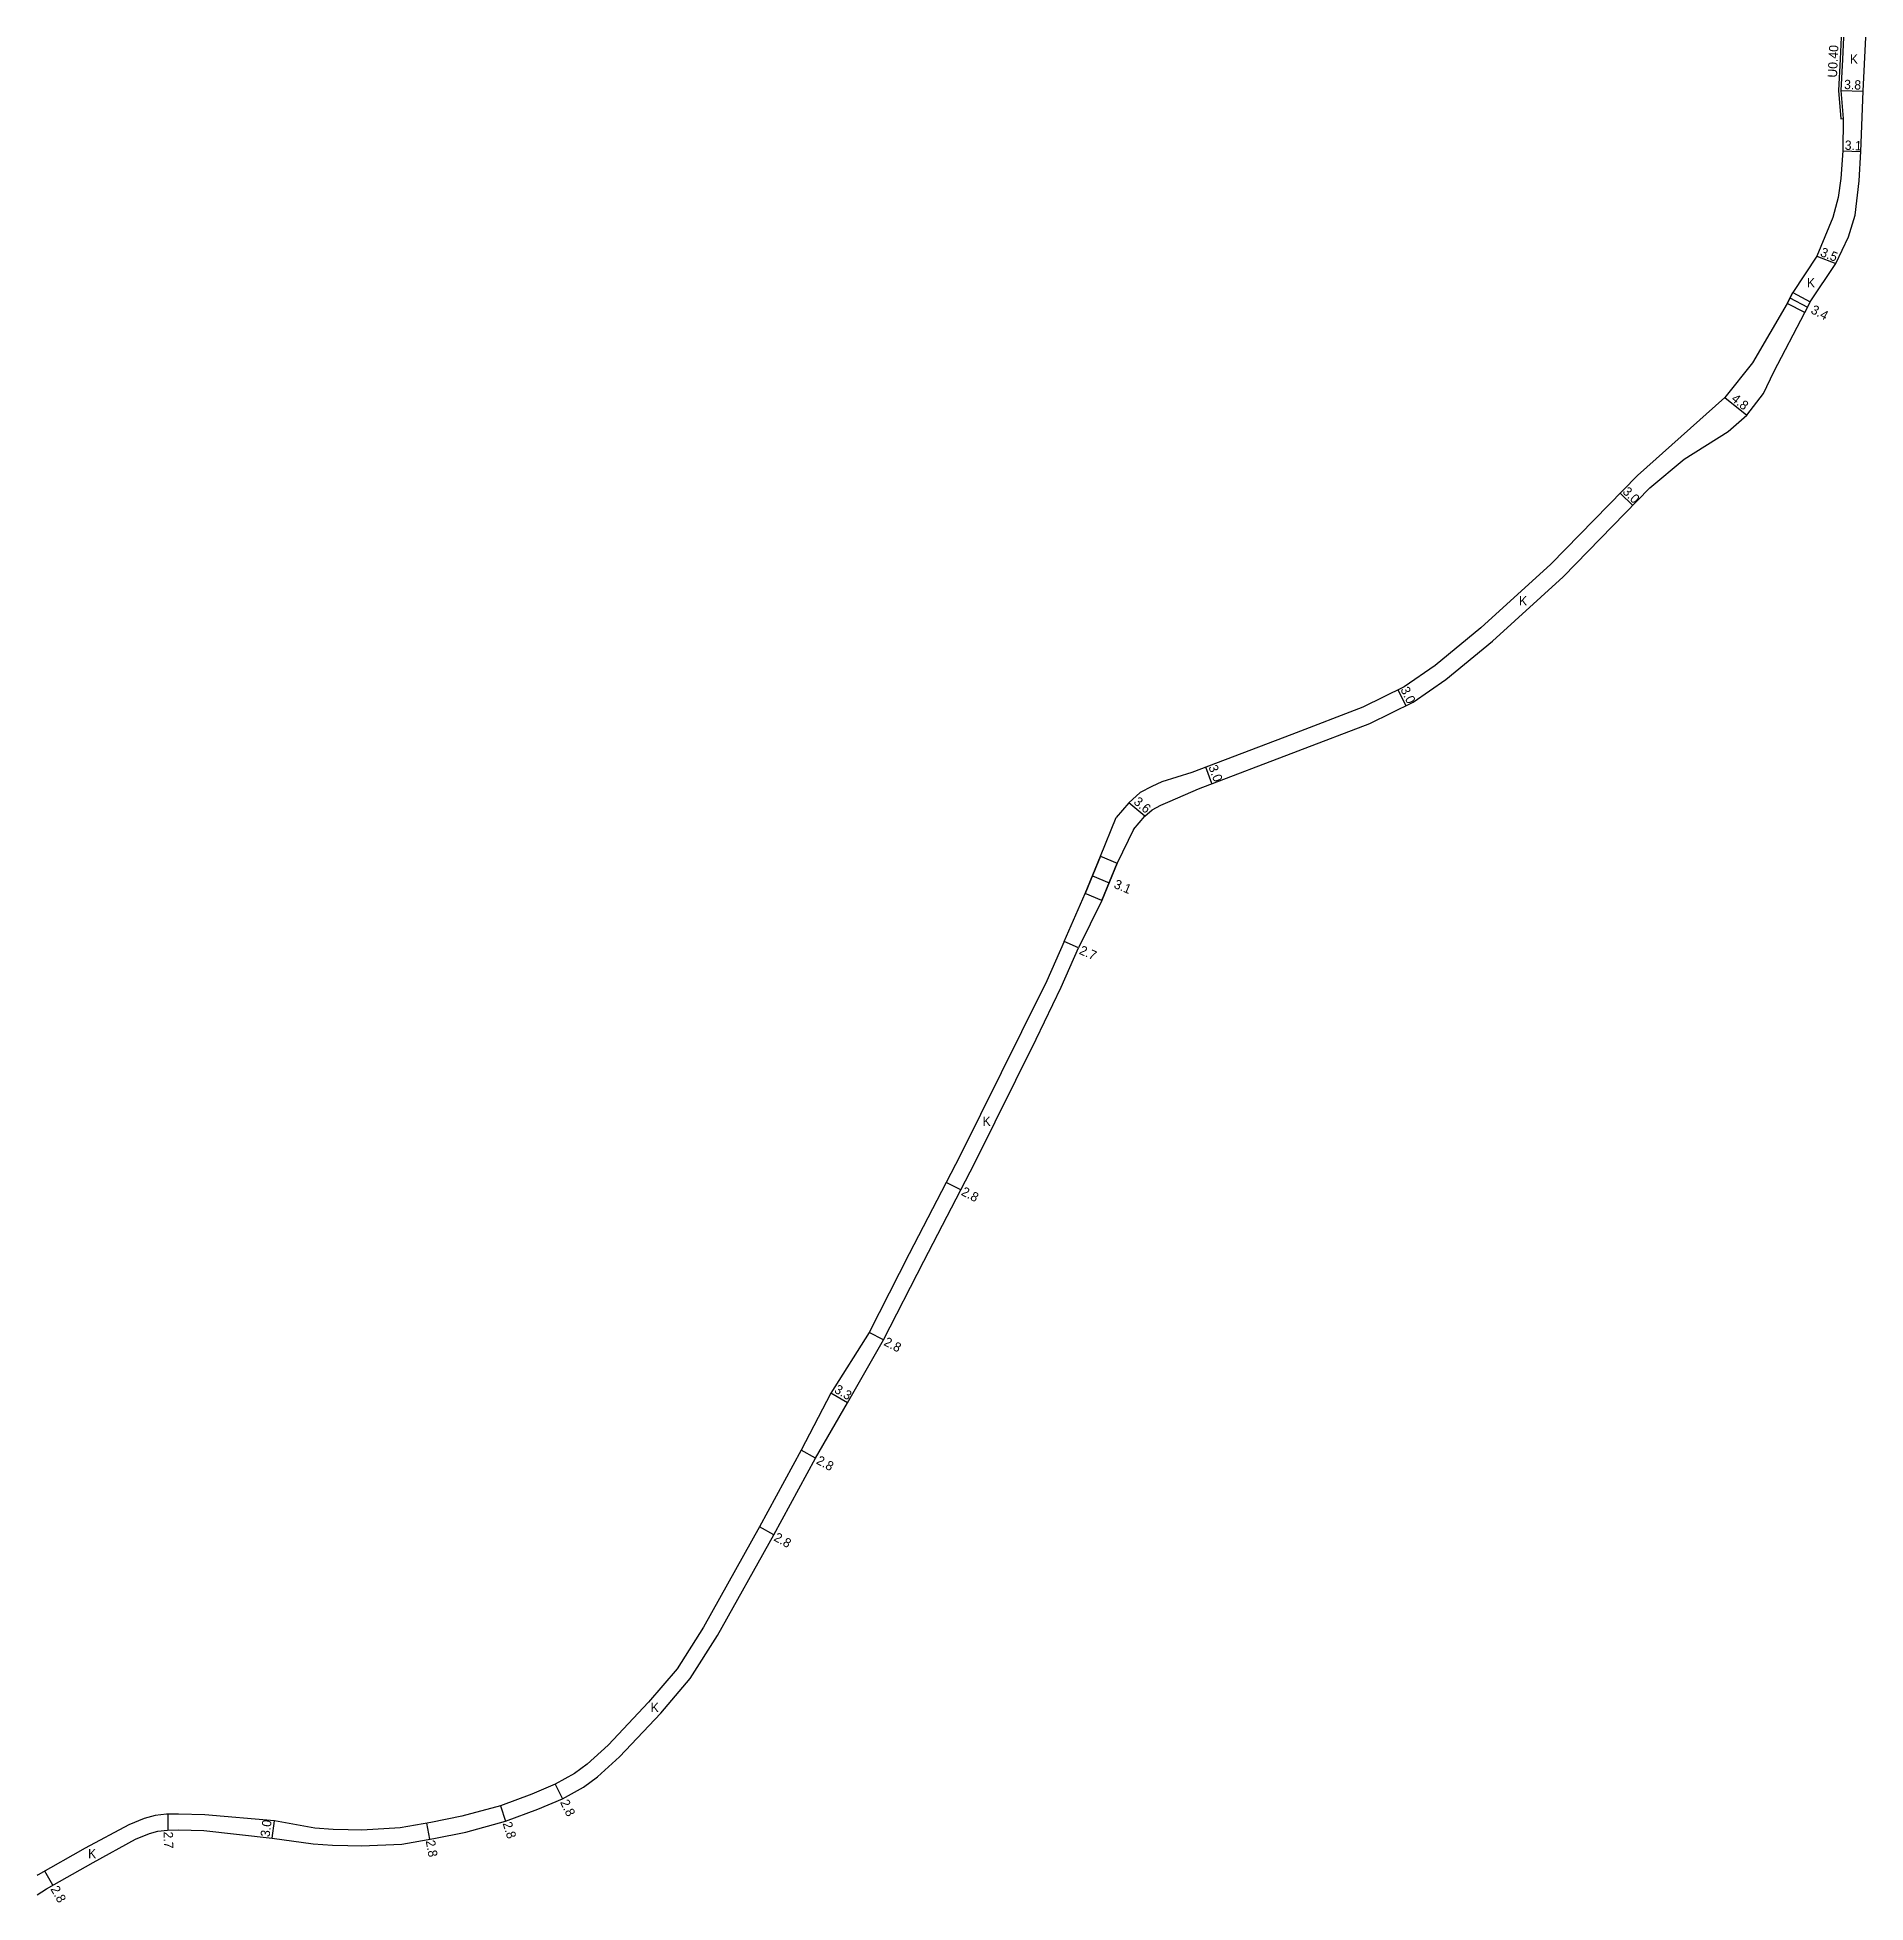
# Model space of a CAD drawing. Header units: metres. Extents: x 0 to 4000, y -96000 to -93000.
# Drawn here: x 800 to 1113.8, y -93920.1 to -93600 of the extents above; entities that cross this region are included whole.
import ezdxf

# ---------------------------------------------------------------- set-up
doc = ezdxf.new("R2010")
doc.units = ezdxf.units.M
doc.header["$LTSCALE"] = 2.5
for name, color, linetype in [('側溝・桝', 7, 'Continuous'), ('幅員', 7, 'Continuous'), ('舗装', 7, 'Continuous'), ('道路', 7, 'Continuous')]:
    doc.layers.add(name, color=color, linetype=linetype)
doc.styles.get("Standard").update_dxf_attribs({"font": ''})
doc.styles.get('Standard').set_extended_font_data('@MS PGothic')

msp = doc.modelspace()

# ---------------------------------------------------------------- texts
at = {"layer": '側溝・桝'}
msp.add_text('U0.40', height=1.6, rotation=87.1723, dxfattribs=at).set_placement((1108.85, -93606.95))
at = {"layer": '幅員'}
for s, rotation, p in [('3.8', 357.6053, (1110.06, -93608.87)), ('3.1', 357.6807, (1110.17, -93619.29)), ('3.5', 338.6724, (1105.87, -93637.48)), ('3.4', 332.4271, (1104.24, -93647.25)), ('4.8', 321.5115, (1090.6, -93662.27)), ('3.0', 315.6213, (1071.95, -93678.1)), ('3.0', 296.2746, (1033.9, -93711.91)), ('3.0', 290.8332, (1000.96, -93725.2)), ('3.6', 320.1272, (988.03, -93731.4)), ('3.1', 337.4672, (984.64, -93745.91)), ('2.7', 336.1689, (978.69, -93757.23)), ('2.8', 332.5198, (958.43, -93798.58)), ('2.8', 332.9866, (945.15, -93824.37)), ('3.3', 330.001, (936.65, -93832.46)), ('2.8', 331.5218, (933.56, -93844.68)), ('2.8', 330.7247, (926.27, -93857.86)), ('2.8', 295.9895, (889.69, -93902.85)), ('3.0', 82.9803, (839.87, -93908.87)), ('2.8', 287.7369, (879.84, -93906.48)), ('2.7', 270.8063, (821.69, -93907.89)), ('2.8', 279.9333, (866.66, -93909.49)), ('2.8', 299.5774, (802.21, -93917.74))]:
    msp.add_text(s, height=1.6, rotation=rotation, dxfattribs=at).set_placement(p)
at = {"layer": '舗装'}
for p in [(1111.07, -93604.54), (1103.7, -93642.92), (1054.29, -93697.49), (962.22, -93786.79), (905.27, -93887.38), (808.71, -93912.46)]:
    msp.add_text('K', height=1.6, dxfattribs=at).set_placement(p)

# ---------------------------------------------------------------- linework, layer by layer
at = {"layer": '側溝・桝'}
for points in [[(1109.59, -93600), (1109.4, -93603.77), (1109.14, -93609.11), (1109.53, -93613.98)], [(1109.53, -93613.98), (1109.93, -93613.95)]]:
    msp.add_lwpolyline(points, dxfattribs=at)
at = {"layer": '幅員'}
for points in [[(1109.54, -93609.11), (1113.34, -93609.27)], [(1109.87, -93619.47), (1112.96, -93619.59)], [(1105.43, -93637.55), (1108.69, -93638.83)], [(1100.8, -93644.73), (1103.81, -93646.3)], [(1089.63, -93661.83), (1093.39, -93664.82)], [(1073.8, -93680.34), (1071.66, -93678.24)], [(1034.87, -93714.68), (1033.54, -93711.99)], [(1001.6, -93728.05), (1000.54, -93725.25)], [(990.07, -93733.65), (987.31, -93731.34)], [(981.08, -93743.88), (983.95, -93745.07)], [(978.72, -93756.25), (976.24, -93755.16)], [(958.48, -93797.79), (955.99, -93796.5)], [(945.24, -93823.53), (942.74, -93822.26)], [(939.02, -93834.29), (936.16, -93832.65)], [(933.54, -93843.79), (931.08, -93842.45)], [(926.39, -93856.98), (923.95, -93855.61)], [(888.89, -93899.76), (890.12, -93902.28)], [(822.47, -93907.62), (822.44, -93904.92)], [(840.32, -93909.01), (840.68, -93906.04)], [(879.51, -93903.45), (880.36, -93906.12)], [(867.35, -93909.19), (866.87, -93906.43)], [(802.68, -93917.1), (801.29, -93914.66)]]:
    msp.add_lwpolyline(points, dxfattribs=at)
at = {"layer": '道路'}
for points in [[(1109.99, -93600), (1109.8, -93603.79), (1109.54, -93609.11), (1109.93, -93613.95), (1109.87, -93619.47), (1109.55, -93624.22), (1109.09, -93627.47), (1108.13, -93630.92), (1105.43, -93637.55), (1101.28, -93643.8), (1100.31, -93645.65), (1094.39, -93655.85), (1089.63, -93661.83), (1074.62, -93675.21)], [(1076.77, -93677.31), (1082.62, -93672.38), (1090.21, -93667.64), (1093.39, -93664.82), (1096.26, -93661.11), (1098.04, -93657.38), (1103.33, -93647.23), (1104.29, -93645.38), (1108.69, -93638.83), (1110.85, -93634.21), (1112, -93630.54), (1112.68, -93624.64), (1112.96, -93619.59), (1113.34, -93609.27), (1113.79, -93600)], [(1101.28, -93643.8), (1100.31, -93645.65)], [(1103.33, -93647.23), (1104.29, -93645.38)], [(1074.62, -93675.21), (1059.77, -93690.4), (1047.76, -93701.35), (1039.92, -93707.77), (1034.57, -93711.48), (1027.49, -93714.97), (1015.3, -93719.63), (998.15, -93726.16), (992.98, -93727.76)], [(994.45, -93731.05), (999.29, -93728.94), (1016.37, -93722.43), (1028.69, -93717.73), (1036.1, -93714.07), (1041.73, -93710.17), (1049.73, -93703.62), (1061.85, -93692.55), (1076.77, -93677.31)], [(992.98, -93727.76), (991.27, -93728.53), (989.27, -93729.59), (987.31, -93731.34), (985.17, -93733.9)], [(988.15, -93735.95), (990.07, -93733.65), (991.31, -93732.58), (992.85, -93731.76), (994.45, -93731.05)], [(976.24, -93755.16), (979.81, -93746.94), (982.47, -93740.53), (985.17, -93733.9)], [(988.15, -93735.95), (985.34, -93741.72), (982.68, -93748.13), (978.72, -93756.25)], [(982.47, -93740.53), (979.81, -93746.94)], [(982.68, -93748.13), (985.34, -93741.72)], [(976.24, -93755.16), (973.28, -93761.89), (968.93, -93770.64)], [(971.44, -93771.89), (975.74, -93763), (978.72, -93756.25)], [(968.93, -93770.64), (958.41, -93791.85), (949.63, -93808.73), (942.74, -93822.26), (936.16, -93832.65), (931.08, -93842.45)], [(933.54, -93843.79), (939.02, -93834.29), (945.24, -93823.53), (952.12, -93810.01), (960.91, -93793.12), (971.44, -93771.89)], [(855.65, -93910.33), (862.58, -93910.02), (868.06, -93909.06), (873.53, -93907.96), (880.36, -93906.12), (885.89, -93904.06), (890.12, -93902.28), (893.72, -93900.27), (896.12, -93898.51), (899.93, -93895.08), (907.01, -93887.55), (912.06, -93881.62), (916.73, -93874.22), (926.39, -93856.98), (933.54, -93843.79)], [(931.08, -93842.45), (923.95, -93855.61), (914.32, -93872.79), (909.8, -93879.96), (904.92, -93885.68), (897.97, -93893.08), (894.35, -93896.34), (892.2, -93897.91), (888.89, -93899.76), (884.86, -93901.45), (879.51, -93903.45), (872.88, -93905.23), (867.54, -93906.31), (862.26, -93907.24), (855.72, -93907.63)], [(855.72, -93907.63), (853.34, -93907.57), (850.77, -93907.52), (847.62, -93907.27), (840.68, -93906.04), (828.77, -93905.01), (824.23, -93904.9), (822.18, -93904.92), (820.21, -93905.14), (818.35, -93905.64), (815.73, -93906.74), (808.21, -93910.73)], [(809.6, -93913.16), (816.87, -93909.19), (819.23, -93908.2), (820.71, -93907.8), (822.35, -93907.62), (824.21, -93907.59), (828.59, -93907.71), (840.32, -93909.01), (847.33, -93909.96), (850.64, -93910.21), (853.27, -93910.27), (855.65, -93910.33)], [(808.21, -93910.73), (800.15, -93915.31), (800, -93915.4)], [(800, -93918.73), (801.59, -93917.71), (809.6, -93913.16)]]:
    msp.add_lwpolyline(points, dxfattribs=at)
for points in [[(1101.28, -93643.8), (1104.29, -93645.38), (1103.33, -93647.23), (1100.31, -93645.65)], [(982.47, -93740.53), (985.34, -93741.72), (982.68, -93748.13), (979.81, -93746.94)]]:
    msp.add_lwpolyline(points, close=True, dxfattribs=at)

msp.set_redraw_order([(e.dxf.handle, doc.entitydb.next_handle()) for e in msp.query("TEXT MTEXT ATTDEF DIMENSION ARC_DIMENSION")])  # texts and dimensions are drawn at this point

doc.saveas('drawing.dxf')
